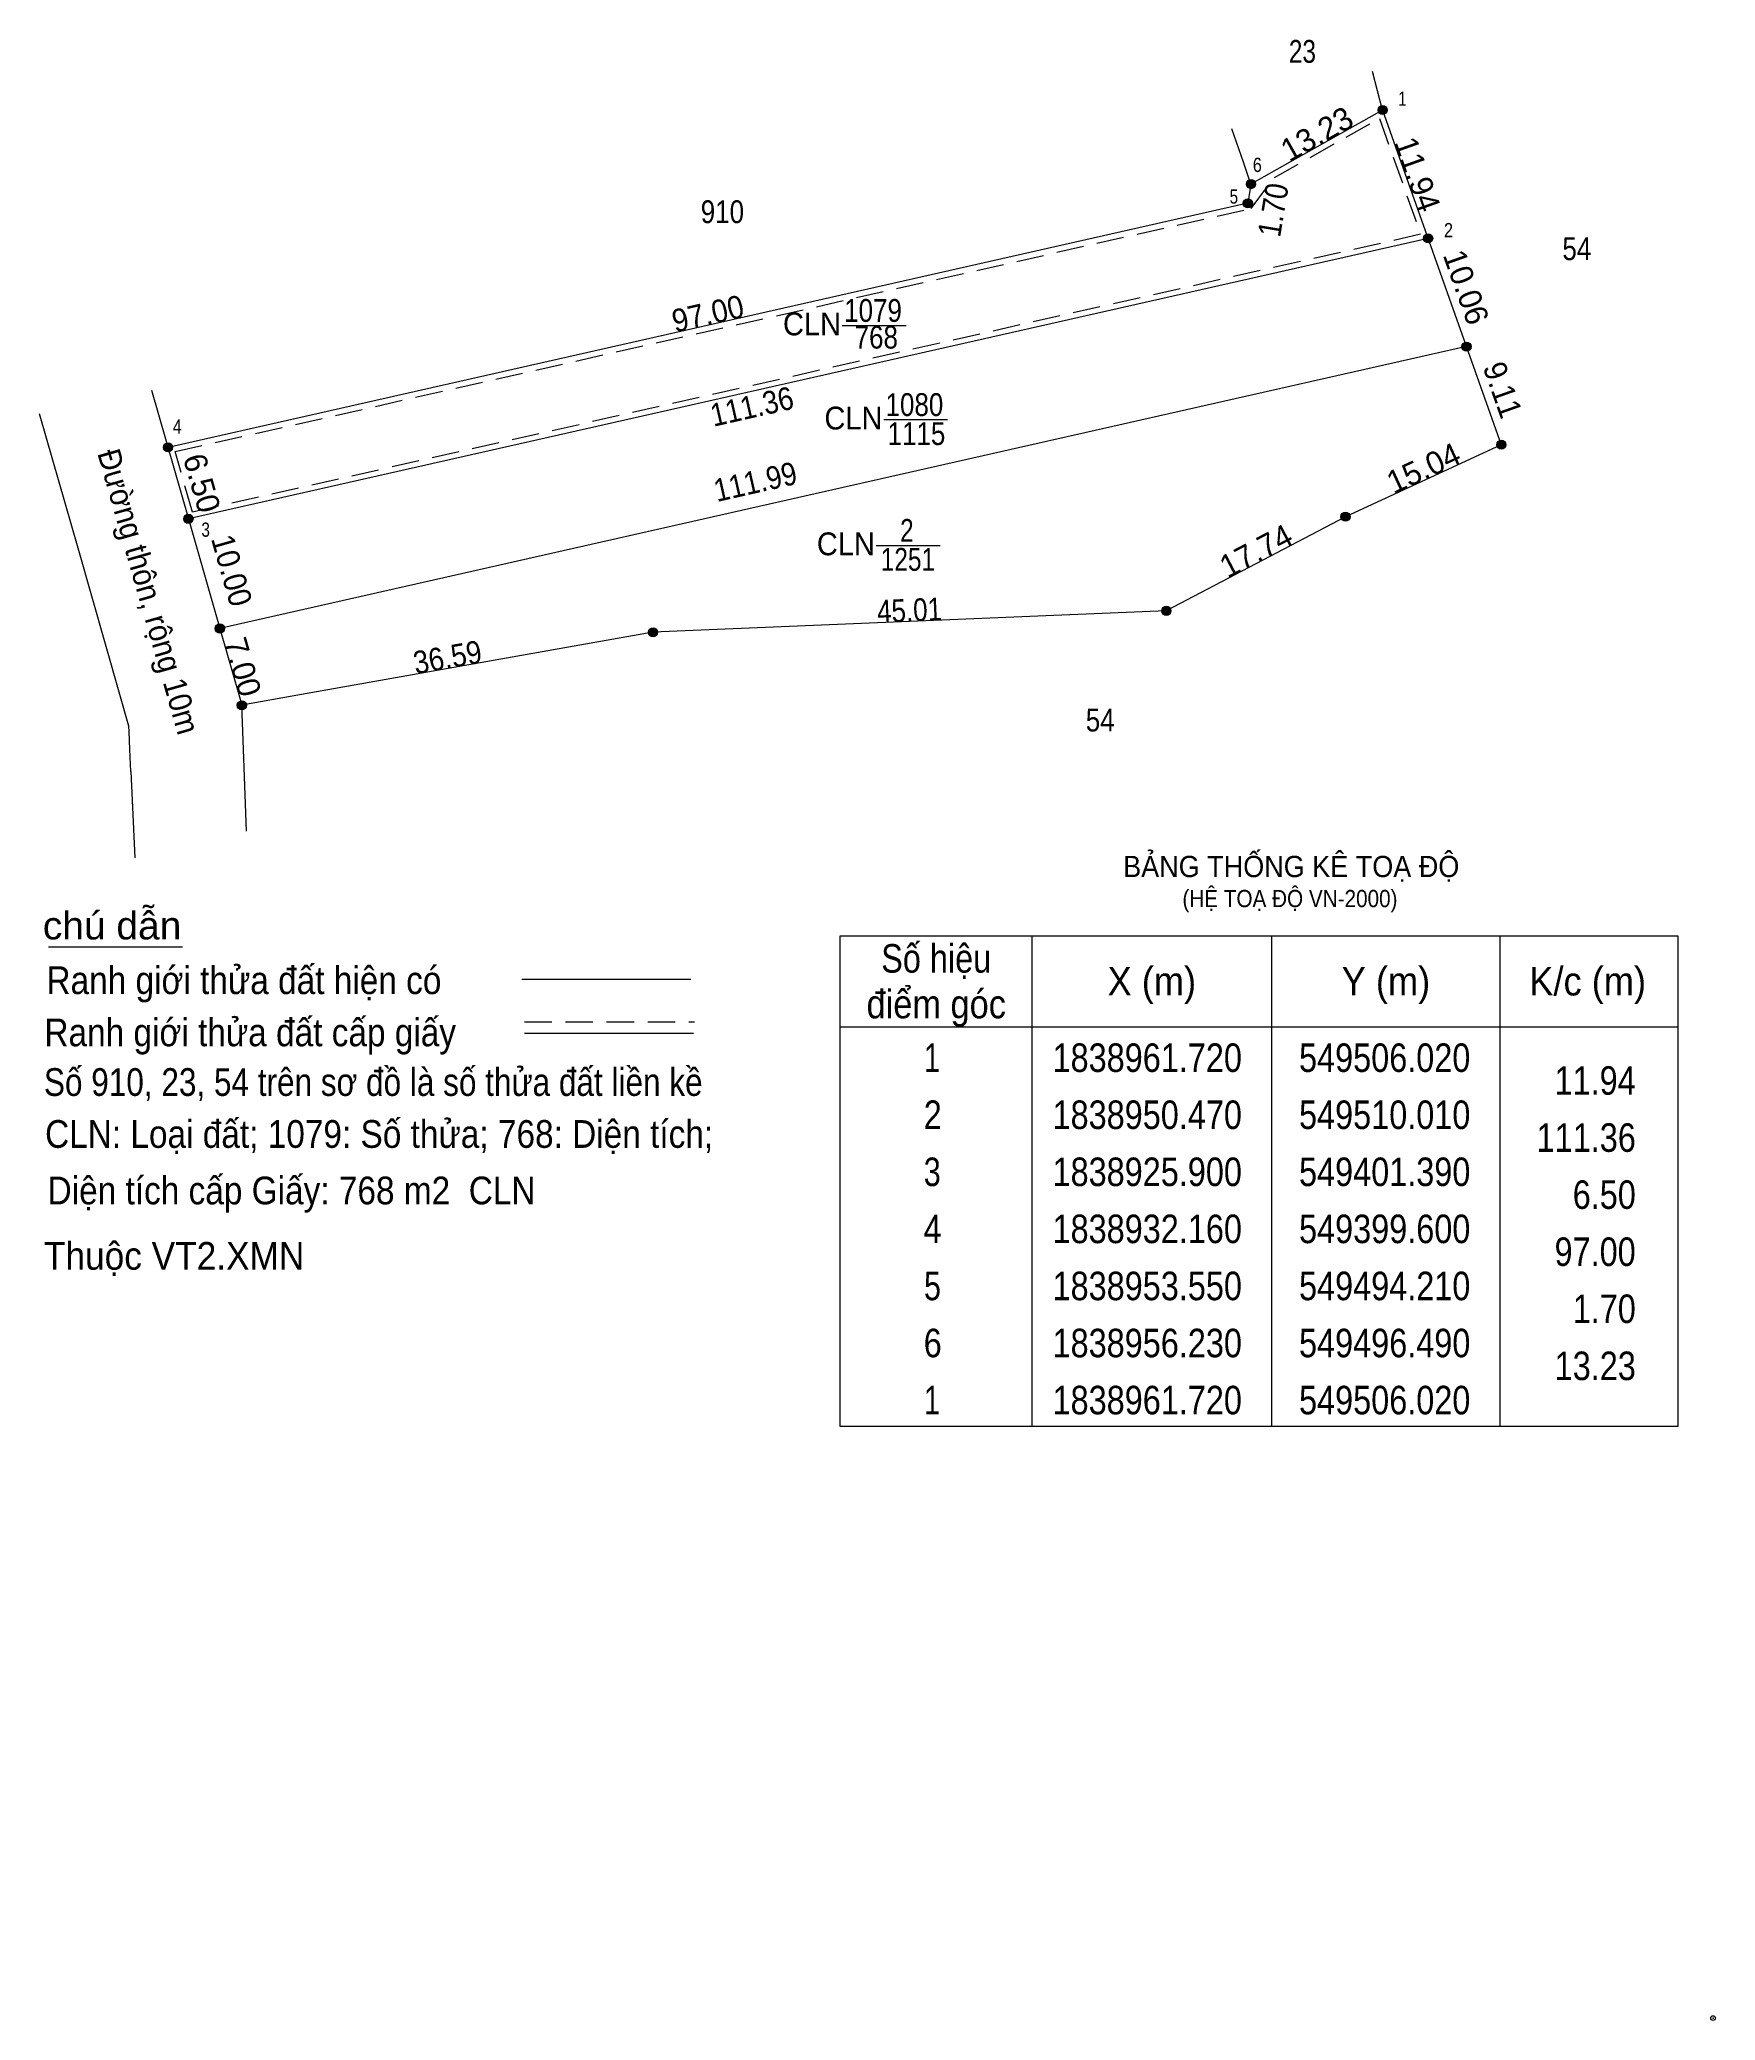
# Model space of a CAD drawing. Header units: metres. Extents: x 548953 to 549535, y 1838794 to 1839347.
# Drawn here: x 549388.3 to 549535.2, y 1838794.3 to 1838967.9 of the extents above; entities that cross this region are included whole.
import ezdxf
from ezdxf.enums import TextEntityAlignment as Align

# ---------------------------------------------------------------- set-up
doc = ezdxf.new("R2010")
doc.units = ezdxf.units.M
doc.header["$LTSCALE"] = 0.8
doc.header["$PDMODE"] = 32
doc.header["$PDSIZE"] = 0.4
doc.linetypes.add('MEDIUM_DASHED', pattern=[4.5, 3, -1.5])
for name, color, linetype, lineweight in [('1', 7, 'Continuous', 13), ('17', 7, 'Continuous', 13), ('3', 7, 'Continuous', 13), ('6', 7, 'Continuous', 13), ('63', 7, 'Continuous', 13)]:
    doc.layers.add(name, color=color, linetype=linetype, lineweight=lineweight)

msp = doc.modelspace()

# ---------------------------------------------------------------- texts
at = {"layer": '1', "width": 0.85}
for s, p in [('768', (549461.66, 1838940.82)), ('1115', (549465.18, 1838932.37))]:
    msp.add_text(s, height=2, dxfattribs=at).set_placement(p, align=Align.CENTER)
at = {"layer": '1'}
for s, height, width, p in [('BẢNG THỐNG KÊ TOẠ ĐỘ ', 1.863, 0.95, (549483.29, 1838894.51)), ('(HỆ TOẠ ĐỘ VN-2000)', 1.507, 0.9, (549488.48, 1838891.88))]:
    msp.add_text(s, height=height, dxfattribs=dict(at, width=width)).set_placement(p)
at = {"layer": '3'}
for s, width, p in [('23', 0.8, (549498.995, 1838965.86)), ('910', 0.85, (549448.175, 1838951.81)), ('54', 0.85, (549523.04, 1838948.57)), ('1079', 0.85, (549461.375, 1838943.16)), ('CLN', 0.95, (549456.025, 1838941.98)), ('CLN', 0.95, (549459.655, 1838933.73)), ('1080', 0.85, (549465, 1838934.91)), ('2', 0.8, (549464.34, 1838923.89)), ('CLN', 0.95, (549458.995, 1838922.71)), ('1251', 0.8, (549464.43, 1838921.35)), ('54', 0.85, (549481.28, 1838907.27))]:
    msp.add_text(s, height=2, dxfattribs=dict(at, width=width)).set_placement(p, align=Align.CENTER)
for s, rotation, p in [('15.04', 24.81, (549510.0254, 1838929.4424)), ('17.74', 27.721, (549495.3948, 1838922.2047)), ('7.00', 286.024, (549405.1805, 1838912.651))]:
    msp.add_text(s, height=2, rotation=rotation, dxfattribs=at).set_placement(p, align=Align.CENTER)
for s, rotation, width, p in [('Đường thôn, rộng 10m', 285.969, 0.95, (549396.9423, 1838919.2551)), ('111.99', 12.744, 0.9, (549451.2794, 1838928.1821)), ('10.00', 285.969, 0.95, (549404.2285, 1838921.1101)), ('45.01', 2.394, 0.85, (549464.6132, 1838916.8984)), ('36.59', 10.057, 0.9, (549424.2604, 1838912.7957))]:
    msp.add_text(s, height=2, rotation=rotation, dxfattribs=dict(at, width=width)).set_placement(p, align=Align.CENTER)
at = {"layer": '6'}
for s, width, p in [('chú dẫn', 1.05, (549388.63, 1838889.05)), ('Ranh giới thửa đất hiện có ', 0.9, (549388.95, 1838884.26)), ('Ranh giới thửa đất cấp giấy', 0.9, (549388.77, 1838879.69)), ('Số 910, 23, 54 trên sơ đồ là số thửa đất liền kề', 0.85, (549388.73, 1838875.34)), ('CLN: Loại đất; 1079: Số thửa; 768: Diện tích;', 0.9, (549388.83, 1838870.79)), ('Diện tích cấp Giấy: 768 m2  CLN', 0.9, (549389.05, 1838865.84)), ('Thuộc VT2.XMN', 0.95, (549388.73, 1838860.11))]:
    msp.add_text(s, height=2.43, dxfattribs=dict(at, width=width)).set_placement(p)
at = {"layer": '63'}
for s, height, width, p in [(' 1', 1.25, 0.75, (549508.1, 1838962.09)), (' 6', 1.25, 0.85, (549495.44, 1838956.29)), (' 5', 1.25, 0.8, (549493.36, 1838953.52)), (' 2', 1.25, 0.85, (549512.19, 1838950.57)), (' 4', 1.25, 0.85, (549400.81, 1838933.37)), (' 3', 1.25, 0.8, (549403.27, 1838924.33)), ('11.94', 2.5, 0.85, (549528.2, 1838875.44)), ('111.36', 2.5, 0.85, (549528.21, 1838870.44)), ('6.50', 2.5, 0.85, (549528.21, 1838865.44)), ('97.00', 2.5, 0.85, (549528.2, 1838860.44)), ('1.70', 2.5, 0.85, (549528.21, 1838855.44)), ('13.23', 2.5, 0.85, (549528.21, 1838850.44))]:
    msp.add_text(s, height=height, dxfattribs=dict(at, width=width)).set_placement(p, align=Align.RIGHT)
for s, rotation, p in [('13.23', 29.374, (549500.7545, 1838958.7543)), ('11.94', 289.528, (549508.1391, 1838955.7593)), ('10.06', 289.528, (549512.3991, 1838945.8693)), ('6.50', 285.957, (549401.6077, 1838928.7599))]:
    msp.add_text(s, height=2, rotation=rotation, dxfattribs=at).set_placement(p, align=Align.CENTER)
for s, rotation, width, p in [('1.70', 80.538, 0.9, (549497.4176, 1838952.8056)), ('97.00', 12.74, 0.95, (549447.1195, 1838942.9094)), ('9.11', 289.528, 0.95, (549515.6037, 1838936.8693)), ('111.36', 12.746, 0.9, (549450.9794, 1838934.7745))]:
    msp.add_text(s, height=2, rotation=rotation, dxfattribs=dict(at, width=width)).set_placement(p, align=Align.CENTER)
for s, width, p in [('Số hiệu', 0.85, (549466.91, 1838886.14)), ('X (m)', 0.95, (549485.8, 1838884.14)), ('Y (m)', 0.95, (549506.315, 1838884.14)), ('K/c (m)', 0.95, (549523.99, 1838884.14)), ('điểm góc', 0.9, (549466.91, 1838882.14)), ('1838961.720', 0.85, (549485.4, 1838877.44)), ('549506.020', 0.85, (549506.205, 1838877.44)), (' 1', 0.75, (549466.195, 1838877.44)), (' 2', 0.85, (549466.21, 1838872.44)), ('1838950.470', 0.85, (549485.4, 1838872.44)), ('549510.010', 0.85, (549506.205, 1838872.44)), (' 3', 0.8, (549466.19, 1838867.44)), ('1838925.900', 0.85, (549485.4, 1838867.44)), ('549401.390', 0.85, (549506.205, 1838867.44)), (' 4', 0.85, (549466.195, 1838862.44)), ('1838932.160', 0.85, (549485.4, 1838862.44)), ('549399.600', 0.85, (549506.205, 1838862.44)), (' 5', 0.8, (549466.21, 1838857.44)), ('1838953.550', 0.85, (549485.4, 1838857.44)), ('549494.210', 0.85, (549506.205, 1838857.44)), (' 6', 0.85, (549466.21, 1838852.44)), ('1838956.230', 0.85, (549485.4, 1838852.44)), ('549496.490', 0.85, (549506.205, 1838852.44)), (' 1', 0.75, (549466.195, 1838847.44)), ('1838961.720', 0.85, (549485.4, 1838847.44)), ('549506.020', 0.85, (549506.205, 1838847.44))]:
    msp.add_text(s, height=2.5, dxfattribs=dict(at, width=width)).set_placement(p, align=Align.CENTER)

# ---------------------------------------------------------------- hatches: boundary and pattern name
at = {"layer": '3'}
for points in [[(549506.42, 1838961.72, 1), (549505.62, 1838961.72, 1)], [(549494.89, 1838955.23, 1), (549494.09, 1838955.23, 1)], [(549494.61, 1838953.55, 1), (549493.81, 1838953.55, 1)], [(549510.41, 1838950.47, 1), (549509.61, 1838950.47, 1)], [(549513.77, 1838940.99, 1), (549512.97, 1838940.99, 1)], [(549400, 1838932.16, 1), (549399.2, 1838932.16, 1)], [(549516.82, 1838932.4, 1), (549516.02, 1838932.4, 1)], [(549401.79, 1838925.9, 1), (549400.99, 1838925.9, 1)], [(549503.17, 1838926.09, 1), (549502.37, 1838926.09, 1)], [(549487.47, 1838917.84, 1), (549486.67, 1838917.84, 1)], [(549404.54, 1838916.29, 1), (549403.74, 1838916.29, 1)], [(549442.5, 1838915.96, 1), (549441.7, 1838915.96, 1)], [(549406.47, 1838909.57, 1), (549405.67, 1838909.57, 1)]]:
    msp.add_hatch(color=256, dxfattribs=at).paths.add_polyline_path(points)

# ---------------------------------------------------------------- linework, layer by layer
at = {"layer": '17'}
msp.add_line((549389.13, 1838888.39), (549400.86, 1838888.39), dxfattribs=at)
at = {"layer": '3'}
for p, q in [((549506.02, 1838961.72), (549505.13, 1838965.11)), ((549506.02, 1838961.72), (549497.9, 1838957.15)), ((549493.83, 1838957.15), (549492.82, 1838960.07)), ((549510.01, 1838950.47), (549401.39, 1838925.9)), ((549458.68, 1838942.85), (549464.28, 1838942.85)), ((549513.37, 1838940.99), (549404.14, 1838916.29)), ((549398.16, 1838937.18), (549401.39, 1838925.91)), ((549391.72, 1838923.33), (549388.35, 1838935.11)), ((549462.31, 1838934.6), (549467.91, 1838934.6)), ((549401.39, 1838925.91), (549404.14, 1838916.29)), ((549461.65, 1838923.58), (549467.25, 1838923.58)), ((549395.39, 1838910.5), (549391.72, 1838923.33)), ((549404.14, 1838916.29), (549405.8, 1838910.5)), ((549405.8, 1838910.5), (549406.07, 1838909.57)), ((549411.31, 1838910.5), (549406.07, 1838909.57)), ((549396.26, 1838905.69), (549396.2, 1838907.26)), ((549396.33, 1838903.76), (549396.26, 1838905.69)), ((549406.49, 1838898.54), (549406.22, 1838905.69)), ((549396.33, 1838903.76), (549396.7, 1838896.2))]:
    msp.add_line(p, q, dxfattribs=at)
for points in [[(549506.02, 1838961.72), (549516.42, 1838932.4), (549502.77, 1838926.09), (549487.07, 1838917.84), (549442.1, 1838915.96), (549411.31, 1838910.5)], [(549497.9, 1838957.15), (549494.49, 1838955.23), (549493.83, 1838957.15)], [(549494.49, 1838955.23), (549494.21, 1838953.55), (549399.6, 1838932.16)], [(549396.2, 1838907.26), (549396.18, 1838907.75), (549395.39, 1838910.5)], [(549406.22, 1838905.69), (549406.16, 1838907.26), (549406.07, 1838909.57)]]:
    msp.add_lwpolyline(points, dxfattribs=at)
for centre in [(549506.02, 1838961.72), (549494.49, 1838955.23), (549494.21, 1838953.55), (549510.01, 1838950.47), (549513.37, 1838940.99), (549399.6, 1838932.16), (549516.42, 1838932.4), (549401.39, 1838925.9), (549502.77, 1838926.09), (549487.07, 1838917.84), (549404.14, 1838916.29), (549442.1, 1838915.96), (549406.07, 1838909.57)]:
    msp.add_circle(centre, 0.4, dxfattribs=at)
at = {"layer": '6'}
for p, q in [((549430.6, 1838885.57), (549445.41, 1838885.57)), ((549430.83, 1838880.83), (549445.63, 1838880.83))]:
    msp.add_line(p, q, dxfattribs=at)
at = {"layer": '6', "linetype": 'MEDIUM_DASHED'}
msp.add_line((549430.83, 1838881.83), (549445.73, 1838881.83), dxfattribs=at)
at = {"layer": '6'}
msp.add_point((549534.98, 1838794.54), dxfattribs=at)
at = {"layer": '63'}
for p, q in [((549475.3, 1838889.38), (549475.3, 1838846.38)), ((549496.3, 1838889.38), (549496.3, 1838846.38)), ((549516.3, 1838889.38), (549516.3, 1838846.38)), ((549458.5, 1838881.38), (549531.9, 1838881.38))]:
    msp.add_line(p, q, dxfattribs=at)
at = {"layer": '63', "linetype": 'MEDIUM_DASHED'}
msp.add_lwpolyline([(549505.75, 1838960.99), (549509.35, 1838950.83), (549401.74, 1838926.49), (549400.23, 1838931.79), (549494.5, 1838953.1), (549496.54, 1838955.81)], close=True, dxfattribs=at)
at = {"layer": '63'}
msp.add_lwpolyline([(549458.5, 1838889.38), (549531.9, 1838889.38), (549531.9, 1838846.38), (549458.5, 1838846.38)], close=True, dxfattribs=at)

msp.set_redraw_order([(e.dxf.handle, doc.entitydb.next_handle()) for e in msp.query("TEXT MTEXT ATTDEF DIMENSION ARC_DIMENSION")])  # texts and dimensions are drawn at this point

doc.saveas('drawing.dxf')
